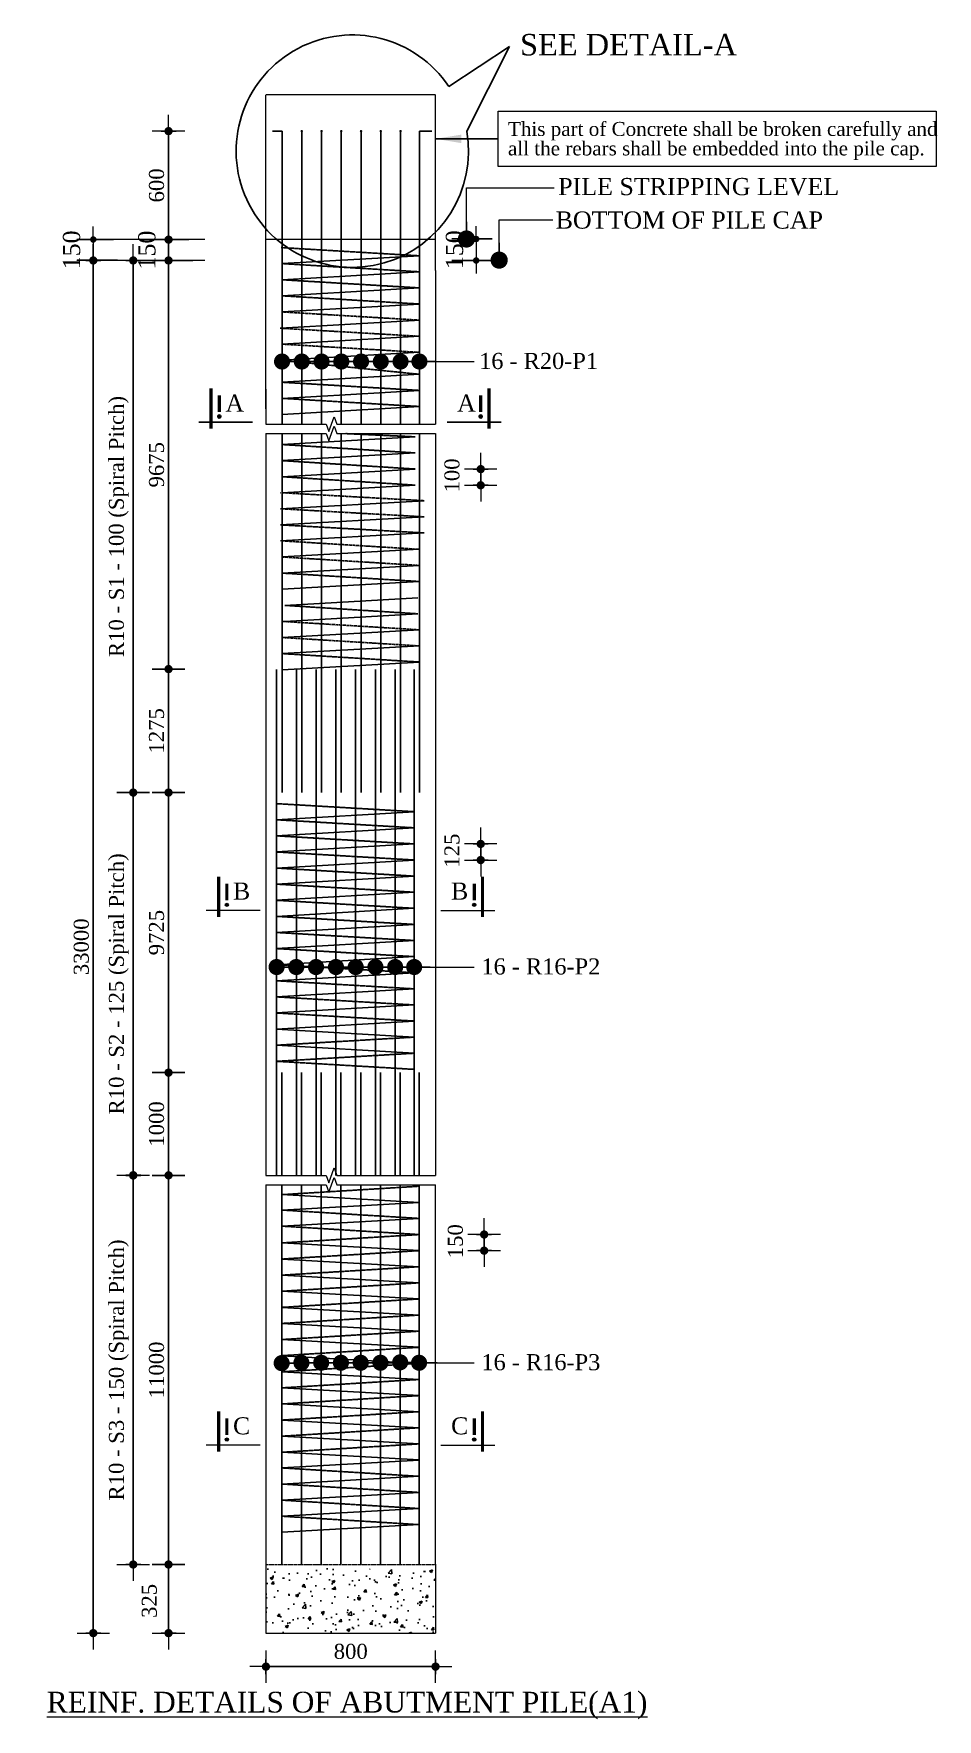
# Model space of a CAD drawing. Header units: inches. Extents: x -396 to 84373, y -33132 to 10226.
# Drawn here: x 24447 to 28656, y -33132 to -25282 of the extents above; entities that cross this region are included whole.
import ezdxf

# ---------------------------------------------------------------- set-up
doc = ezdxf.new("R2010")
doc.units = ezdxf.units.IN
doc.header["$LTSCALE"] = 15
doc.header["$MEASUREMENT"] = 0
doc.header["$PDMODE"] = 3
doc.header["$PDSIZE"] = -15
for name, pattern in [('DASHED2', [0.375, 0.25, -0.125]), ('DASHEDX2', [38.1, 25.4, -12.7]), ('HIDDEN', [9.525, 6.35, -3.175])]:
    doc.linetypes.add(name, pattern=pattern)
for name, color, linetype, lineweight in [('dim', 7, 'Continuous', 18), ('L.L', 200, 'Continuous', 18), ('Reinf.', 12, 'Continuous', 30), ('text', 7, 'Continuous', 20)]:
    doc.layers.add(name, color=color, linetype=linetype, lineweight=lineweight)
for name, color, linetype in [('Dimision', 4, 'Continuous'), ('HATCH', 35, 'Continuous'), ('Pile', 7, 'Continuous'), ('raling', 6, 'Continuous')]:
    doc.layers.add(name, color=color, linetype=linetype)
doc.styles.get("Standard").update_dxf_attribs({"font": 'times.ttf'})
doc.dimstyles.new('ALTER', dxfattribs={"dimtxt": 110, "dimasz": 65, "dimexe": 95, "dimexo": 100, "dimgap": 30, "dimtad": 1, "dimdec": 0, "dimzin": 0, "dimdsep": 46, "dimtxsty": 'Standard', "dimblk": 'DOT', "dimcen": 35, "dimadec": 0, "dimazin": 0, "dimtfac": 1, "dimtdec": 0, "dimtofl": 0, "dimtmove": 0, "dimatfit": 3, "dimfxl": 1, "dimtolj": 1, "dimtzin": 0, "dimarcsym": 0})
doc.dimstyles.new('ISO-25', dxfattribs={"dimtxt": 75, "dimasz": 50, "dimexe": 95, "dimexo": 75.625, "dimgap": 60, "dimtad": 1, "dimdec": 1, "dimdsep": 46, "dimtxsty": 'Standard', "dimblk": 'DOT', "dimcen": 52.5, "dimclrd": 256, "dimclre": 256, "dimclrt": 256, "dimadec": 0, "dimazin": 0, "dimtfac": 1, "dimtdec": 1, "dimtix": 1, "dimtmove": 0, "dimatfit": 3, "dimldrblk": 'DOT', "dimfxl": 1, "dimlwd": -1, "dimarcsym": 0})
doc.dimstyles.new('ISO-70', dxfattribs={"dimscale": 0, "dimtxt": 70, "dimasz": 0.75, "dimexe": 35, "dimexo": 35, "dimgap": 20, "dimtad": 1, "dimdec": 0, "dimlfac": -1, "dimzin": 1, "dimdsep": 46, "dimtxsty": 'Standard', "dimblk": 'DIM', "dimcen": 60, "dimclrd": 256, "dimclre": 256, "dimclrt": 256, "dimadec": 0, "dimazin": 0, "dimtfac": 1, "dimtdec": 0, "dimtix": 1, "dimtofl": 0, "dimtmove": 0, "dimatfit": 3, "dimldrblk": 'DOT', "dimfxl": 35, "dimfxlon": 1, "dimtolj": 1, "dimlwd": 25, "dimarcsym": 0})

msp = doc.modelspace()

# ---------------------------------------------------------------- texts
at = {"layer": 'text'}
for s, height, p in [('SEE DETAIL-A', 100, (26711.89, -25382.83)), ('This part of Concrete shall be broken carefully and', 65, (26656.04, -25757.71)), ('all the rebars shall be embedded into the pile cap.', 65, (26656.04, -25848.39)), ('PILE STRIPPING LEVEL', 80, (26889.9, -26033.59)), ('BOTTOM OF PILE CAP', 80, (26878.05, -26189.47)), ('16 - R20-P1', 75, (26521.71, -26843.29)), ('A', 79.33, (25340.23, -27041.89)), ('A', 79.33, (26419.36, -27041.89)), ('B', 79.33, (25375.23, -29314.62)), ('B', 79.33, (26391.02, -29314.62)), ('16 - R16-P2', 75, (26532.34, -29663.33)), ('16 - R16-P3', 75, (26532.34, -31506.38)), ('C', 79.33, (25375.23, -31804.92)), ('C', 79.33, (26391.02, -31804.92))]:
    msp.add_text(s, height=height, dxfattribs=at).set_placement(p)
at = {"layer": 'text', "ltscale": 5}
msp.add_text('%%UREINF. DETAILS OF ABUTMENT PILE(A1)', height=96.8, dxfattribs=at).set_placement((24507.45, -33100.64))

# ---------------------------------------------------------------- blocks, each defined once
blk = doc.blocks.new('_Dot')
at = {"color": 0, "linetype": 'ByBlock', "lineweight": -2}
blk.add_line((-0.5, 0), (-1, 0), dxfattribs=at)
at = {"color": 0, "linetype": 'ByBlock', "const_width": 0.5}
blk.add_lwpolyline([(-0.25, 0, 1), (0.25, 0, 1)], format="xyb", close=True, dxfattribs=at)
blk = doc.blocks.new('DIM')
at = {"layer": 'dim'}
for p, q in [((-101, 0), (101, 0)), ((0, -101), (0, 101))]:
    blk.add_line(p, q, dxfattribs=at)
at = {"layer": 'dim', "const_width": 25.4}
blk.add_lwpolyline([(-13, 0, 1), (13, 0, 1)], format="xyb", close=True, dxfattribs=at)
blk = doc.blocks.new('*D15')
at = {"layer": 'Defpoints', "color": 0, "ltscale": 30, "transparency": 16777216}
for p in [(26228.8, -27309.6), (26230.7, -27384.8), (26529.1, -27384.8)]:
    blk.add_point(p, dxfattribs=at)
at = {"layer": 'dim', "lineweight": -2, "ltscale": 30, "transparency": 16777216}
for p, q in [((26494.1, -27309.6), (26564.1, -27309.6)), ((26494.1, -27384.8), (26564.1, -27384.8))]:
    blk.add_line(p, q, dxfattribs=at)
at = {"layer": 'dim', "lineweight": 25, "ltscale": 30, "transparency": 16777216}
blk.add_line((26529.1, -27310.4), (26529.1, -27384), dxfattribs=at)
at = {"layer": 'dim', "lineweight": 25, "ltscale": 30, "transparency": 16777216, "xscale": 0.75, "yscale": 0.75, "zscale": 0.75}
for p, rotation in [((26529.1, -27309.6), 90), ((26529.1, -27384.8), 270)]:
    blk.add_blockref('DIM', p, dxfattribs=dict(at, rotation=rotation))
at = {"layer": 'dim', "ltscale": 30, "transparency": 16777216, "insert": (26395.4, -27339.1), "char_height": 70, "attachment_point": 5, "rotation": 90}
blk.add_mtext('\\A1;100', dxfattribs=at)
blk = doc.blocks.new('*D16')
at = {"layer": 'Defpoints', "color": 0, "ltscale": 30, "transparency": 16777216}
for p in [(25528.6, -26337.8), (25074.9, -28240.9), (25528.6, -28240.9)]:
    blk.add_point(p, dxfattribs=at)
at = {"layer": 'dim', "lineweight": -2, "ltscale": 30, "transparency": 16777216}
for p, q in [((25109.9, -26337.8), (25039.9, -26337.8)), ((25109.9, -28240.9), (25039.9, -28240.9))]:
    blk.add_line(p, q, dxfattribs=at)
at = {"layer": 'dim', "lineweight": 25, "ltscale": 30, "transparency": 16777216}
blk.add_line((25074.9, -26338.6), (25074.9, -28240.1), dxfattribs=at)
at = {"layer": 'dim', "lineweight": 25, "ltscale": 30, "transparency": 16777216, "xscale": 0.75, "yscale": 0.75, "zscale": 0.75}
for p, rotation in [((25074.9, -26337.8), 90), ((25074.9, -28240.9), 270)]:
    blk.add_blockref('DIM', p, dxfattribs=dict(at, rotation=rotation))
at = {"layer": 'dim', "lineweight": 15, "ltscale": 30, "transparency": 16777216, "insert": (25019.2, -27289.3), "char_height": 70, "attachment_point": 5, "rotation": 90}
blk.add_mtext('\\A1;9675', dxfattribs=at)
blk = doc.blocks.new('*D17')
at = {"layer": 'Defpoints', "color": 0, "ltscale": 30, "transparency": 16777216}
for p in [(24998.8, -26337.8), (24724.3, -32730.8), (25528.6, -32730.8)]:
    blk.add_point(p, dxfattribs=at)
at = {"layer": 'dim', "lineweight": -2, "ltscale": 30, "transparency": 16777216}
for p, q in [((24759.3, -26337.8), (24689.3, -26337.8)), ((24759.3, -32730.8), (24689.3, -32730.8))]:
    blk.add_line(p, q, dxfattribs=at)
at = {"layer": 'dim', "lineweight": 25, "ltscale": 30, "transparency": 16777216}
blk.add_line((24724.3, -26338.6), (24724.3, -32730), dxfattribs=at)
at = {"layer": 'dim', "lineweight": 25, "ltscale": 30, "transparency": 16777216, "xscale": 0.75, "yscale": 0.75, "zscale": 0.75}
for p, rotation in [((24724.3, -26337.8), 90), ((24724.3, -32730.8), 270)]:
    blk.add_blockref('DIM', p, dxfattribs=dict(at, rotation=rotation))
at = {"layer": 'dim', "lineweight": 15, "ltscale": 30, "transparency": 16777216, "insert": (24668.7, -29534.3), "char_height": 70, "width": 255.111, "attachment_point": 5, "rotation": 90}
blk.add_mtext('\\A1;33000', dxfattribs=at)
blk = doc.blocks.new('*D18')
at = {"layer": 'Defpoints', "color": 0, "ltscale": 30, "transparency": 16777216}
for p in [(25528.6, -28240.9), (25074.9, -28816), (25528.6, -28816)]:
    blk.add_point(p, dxfattribs=at)
at = {"layer": 'dim', "lineweight": -2, "ltscale": 30, "transparency": 16777216}
for p, q in [((25109.9, -28240.9), (25039.9, -28240.9)), ((25109.9, -28816), (25039.9, -28816))]:
    blk.add_line(p, q, dxfattribs=at)
at = {"layer": 'dim', "lineweight": 25, "ltscale": 30, "transparency": 16777216}
blk.add_line((25074.9, -28241.6), (25074.9, -28815.3), dxfattribs=at)
at = {"layer": 'dim', "lineweight": 25, "ltscale": 30, "transparency": 16777216, "xscale": 0.75, "yscale": 0.75, "zscale": 0.75}
for p, rotation in [((25074.9, -28240.9), 90), ((25074.9, -28816), 270)]:
    blk.add_blockref('DIM', p, dxfattribs=dict(at, rotation=rotation))
at = {"layer": 'dim', "lineweight": 15, "ltscale": 30, "transparency": 16777216, "insert": (25019.2, -28528.5), "char_height": 70, "attachment_point": 5, "rotation": 90}
blk.add_mtext('\\A1;1275', dxfattribs=at)
blk = doc.blocks.new('*D19')
at = {"layer": 'Defpoints', "color": 0, "ltscale": 30, "transparency": 16777216}
for p in [(26224, -29055.2), (26225.9, -29130.4), (26529.1, -29130.4)]:
    blk.add_point(p, dxfattribs=at)
at = {"layer": 'dim', "lineweight": -2, "ltscale": 30, "transparency": 16777216}
for p, q in [((26494.1, -29055.2), (26564.1, -29055.2)), ((26494.1, -29130.4), (26564.1, -29130.4))]:
    blk.add_line(p, q, dxfattribs=at)
at = {"layer": 'dim', "lineweight": 25, "ltscale": 30, "transparency": 16777216}
blk.add_line((26529.1, -29056), (26529.1, -29129.6), dxfattribs=at)
at = {"layer": 'dim', "lineweight": 25, "ltscale": 30, "transparency": 16777216, "xscale": 0.75, "yscale": 0.75, "zscale": 0.75}
for p, rotation in [((26529.1, -29055.2), 90), ((26529.1, -29130.4), 270)]:
    blk.add_blockref('DIM', p, dxfattribs=dict(at, rotation=rotation))
at = {"layer": 'dim', "lineweight": 15, "ltscale": 30, "transparency": 16777216, "insert": (26395.4, -29086.4), "char_height": 70, "attachment_point": 5, "rotation": 90}
blk.add_mtext('\\A1;125', dxfattribs=at)
blk = doc.blocks.new('*D20')
at = {"layer": 'Defpoints', "color": 0, "ltscale": 30, "transparency": 16777216}
for p in [(25528.6, -28816), (25074.9, -30120.3), (25596.6, -30120.3)]:
    blk.add_point(p, dxfattribs=at)
at = {"layer": 'dim', "lineweight": -2, "ltscale": 30, "transparency": 16777216}
for p, q in [((25109.9, -28816), (25039.9, -28816)), ((25109.9, -30120.3), (25039.9, -30120.3))]:
    blk.add_line(p, q, dxfattribs=at)
at = {"layer": 'dim', "lineweight": 25, "ltscale": 30, "transparency": 16777216}
blk.add_line((25074.9, -28816.8), (25074.9, -30119.6), dxfattribs=at)
at = {"layer": 'dim', "lineweight": 25, "ltscale": 30, "transparency": 16777216, "xscale": 0.75, "yscale": 0.75, "zscale": 0.75}
for p, rotation in [((25074.9, -28816), 90), ((25074.9, -30120.3), 270)]:
    blk.add_blockref('DIM', p, dxfattribs=dict(at, rotation=rotation))
at = {"layer": 'dim', "lineweight": 15, "ltscale": 30, "transparency": 16777216, "insert": (25019.2, -29468.2), "char_height": 70, "width": 277.141, "attachment_point": 5, "rotation": 90}
blk.add_mtext('\\A1;9725', dxfattribs=at)
blk = doc.blocks.new('*D21')
at = {"layer": 'Defpoints', "color": 0, "ltscale": 30, "transparency": 16777216}
for p in [(25603.6, -25735.5), (25074.9, -26240.9), (25528.6, -26240.9)]:
    blk.add_point(p, dxfattribs=at)
at = {"layer": 'dim', "lineweight": -2, "ltscale": 30, "transparency": 16777216}
for p, q in [((25109.9, -25735.5), (25039.9, -25735.5)), ((25109.9, -26240.9), (25039.9, -26240.9))]:
    blk.add_line(p, q, dxfattribs=at)
at = {"layer": 'dim', "lineweight": 25, "ltscale": 30, "transparency": 16777216}
blk.add_line((25074.9, -25736.3), (25074.9, -26240.1), dxfattribs=at)
at = {"layer": 'dim', "lineweight": 25, "ltscale": 30, "transparency": 16777216, "xscale": 0.75, "yscale": 0.75, "zscale": 0.75}
for p, rotation in [((25074.9, -25735.5), 90), ((25074.9, -26240.9), 270)]:
    blk.add_blockref('DIM', p, dxfattribs=dict(at, rotation=rotation))
at = {"layer": 'dim', "lineweight": 15, "ltscale": 30, "transparency": 16777216, "insert": (25019.3, -25988.2), "char_height": 70, "attachment_point": 5, "rotation": 90}
blk.add_mtext('\\A1;600', dxfattribs=at)
blk = doc.blocks.new('*D22')
at = {"layer": 'Defpoints', "color": 0, "ltscale": 5, "transparency": 16777216}
for p in [(26318.6, -26237.8), (26318.6, -26337.8), (26507.9, -26337.8)]:
    blk.add_point(p, dxfattribs=at)
at = {"layer": 'dim', "ltscale": 5, "transparency": 16777216}
for p, q in [((26507.9, -26207.8), (26507.9, -26177.8)), ((26507.9, -26237.8), (26507.9, -26337.8)), ((26507.9, -26367.8), (26507.9, -26397.8))]:
    blk.add_line(p, q, dxfattribs=at)
at = {"layer": 'dim', "lineweight": -2, "ltscale": 5, "transparency": 16777216}
for p, q in [((26394.2, -26237.8), (26582.9, -26237.8)), ((26394.2, -26337.8), (26582.9, -26337.8))]:
    blk.add_line(p, q, dxfattribs=at)
at = {"layer": 'dim', "ltscale": 5, "transparency": 16777216, "xscale": 30, "yscale": 30, "zscale": 30}
for p, rotation in [((26507.9, -26237.8), 270), ((26507.9, -26337.8), 90)]:
    blk.add_blockref('_Dot', p, dxfattribs=dict(at, rotation=rotation))
at = {"layer": 'dim', "lineweight": 15, "ltscale": 5, "transparency": 16777216, "insert": (26407.2, -26287.8), "char_height": 80, "attachment_point": 5, "rotation": 90}
blk.add_mtext('150', dxfattribs=at)
blk = doc.blocks.new('*D10')
at = {"layer": 'Defpoints', "color": 0, "ltscale": 30, "transparency": 16777216}
for p in [(25528.6, -30120.3), (25074.9, -30598.7), (25528.6, -30598.7)]:
    blk.add_point(p, dxfattribs=at)
at = {"layer": 'dim', "lineweight": -2, "ltscale": 30, "transparency": 16777216}
for p, q in [((25109.9, -30120.3), (25039.9, -30120.3)), ((25109.9, -30598.7), (25039.9, -30598.7))]:
    blk.add_line(p, q, dxfattribs=at)
at = {"layer": 'dim', "lineweight": 25, "ltscale": 30, "transparency": 16777216}
blk.add_line((25074.9, -30121.1), (25074.9, -30598), dxfattribs=at)
at = {"layer": 'dim', "lineweight": 25, "ltscale": 30, "transparency": 16777216, "xscale": 0.75, "yscale": 0.75, "zscale": 0.75}
for p, rotation in [((25074.9, -30120.3), 90), ((25074.9, -30598.7), 270)]:
    blk.add_blockref('DIM', p, dxfattribs=dict(at, rotation=rotation))
at = {"layer": 'dim', "lineweight": 15, "ltscale": 30, "transparency": 16777216, "insert": (25019.3, -30359.5), "char_height": 70, "attachment_point": 5, "rotation": 90}
blk.add_mtext('\\A1;1000', dxfattribs=at)
blk = doc.blocks.new('*D11')
at = {"layer": 'Defpoints', "color": 0, "ltscale": 30, "transparency": 16777216}
for p in [(25528.6, -30598.7), (25074.9, -32411.2), (25528.6, -32411.2)]:
    blk.add_point(p, dxfattribs=at)
at = {"layer": 'dim', "lineweight": -2, "ltscale": 30, "transparency": 16777216}
for p, q in [((25109.9, -30598.7), (25039.9, -30598.7)), ((25109.9, -32411.2), (25039.9, -32411.2))]:
    blk.add_line(p, q, dxfattribs=at)
at = {"layer": 'dim', "lineweight": 25, "ltscale": 30, "transparency": 16777216}
blk.add_line((25074.9, -30599.5), (25074.9, -32410.5), dxfattribs=at)
at = {"layer": 'dim', "lineweight": 25, "ltscale": 30, "transparency": 16777216, "xscale": 0.75, "yscale": 0.75, "zscale": 0.75}
for p, rotation in [((25074.9, -30598.7), 90), ((25074.9, -32411.2), 270)]:
    blk.add_blockref('DIM', p, dxfattribs=dict(at, rotation=rotation))
at = {"layer": 'dim', "lineweight": 15, "ltscale": 30, "transparency": 16777216, "insert": (25019.3, -31505), "char_height": 70, "attachment_point": 5, "rotation": 90}
blk.add_mtext('\\A1;11000', dxfattribs=at)
blk = doc.blocks.new('*D12')
at = {"layer": 'Defpoints', "color": 0, "ltscale": 30, "transparency": 16777216}
for p in [(25052.4, -26337.8), (24910.4, -28816), (25074.9, -28816)]:
    blk.add_point(p, dxfattribs=at)
at = {"layer": 'dim', "lineweight": -2, "ltscale": 30, "transparency": 16777216}
for p, q in [((24945.4, -26337.8), (24875.4, -26337.8)), ((24945.4, -28816), (24875.4, -28816))]:
    blk.add_line(p, q, dxfattribs=at)
at = {"layer": 'dim', "lineweight": 25, "ltscale": 30, "transparency": 16777216}
blk.add_line((24910.4, -26338.6), (24910.4, -28815.3), dxfattribs=at)
at = {"layer": 'dim', "lineweight": 25, "ltscale": 30, "transparency": 16777216, "xscale": 0.75, "yscale": 0.75, "zscale": 0.75}
for p, rotation in [((24910.4, -26337.8), 90), ((24910.4, -28816), 270)]:
    blk.add_blockref('DIM', p, dxfattribs=dict(at, rotation=rotation))
at = {"layer": 'dim', "lineweight": 15, "ltscale": 30, "transparency": 16777216, "insert": (24843.5, -27576.9), "char_height": 70, "attachment_point": 5, "rotation": 90}
blk.add_mtext('\\A1;R10 - S1 - 100 (Spiral Pitch)', dxfattribs=at)
blk = doc.blocks.new('*D13')
at = {"layer": 'Defpoints', "color": 0, "ltscale": 30, "transparency": 16777216}
for p in [(24910.4, -28816), (24986.5, -28816), (25074.9, -30598)]:
    blk.add_point(p, dxfattribs=at)
at = {"layer": 'dim', "lineweight": -2, "ltscale": 30, "transparency": 16777216}
for p, q in [((24945.4, -28816), (24875.4, -28816)), ((24945.4, -30598), (24875.4, -30598))]:
    blk.add_line(p, q, dxfattribs=at)
at = {"layer": 'dim', "lineweight": 25, "ltscale": 30, "transparency": 16777216}
blk.add_line((24910.4, -30597.2), (24910.4, -28816.8), dxfattribs=at)
at = {"layer": 'dim', "lineweight": 25, "ltscale": 30, "transparency": 16777216, "xscale": 0.75, "yscale": 0.75, "zscale": 0.75}
for p, rotation in [((24910.4, -28816), 90), ((24910.4, -30598), 270)]:
    blk.add_blockref('DIM', p, dxfattribs=dict(at, rotation=rotation))
at = {"layer": 'dim', "lineweight": 15, "ltscale": 30, "transparency": 16777216, "insert": (24843.5, -29707), "char_height": 70, "attachment_point": 5, "rotation": 90}
blk.add_mtext('\\A1;R10 - S2 - 125 (Spiral Pitch)', dxfattribs=at)
blk = doc.blocks.new('*D14')
at = {"layer": 'Defpoints', "color": 0, "ltscale": 30, "transparency": 16777216}
for p in [(25074.9, -30599.5), (24910.4, -32411.2), (25150.9, -32411.2)]:
    blk.add_point(p, dxfattribs=at)
at = {"layer": 'dim', "lineweight": -2, "ltscale": 30, "transparency": 16777216}
for p, q in [((24945.4, -30599.5), (24875.4, -30599.5)), ((24945.4, -32411.2), (24875.4, -32411.2))]:
    blk.add_line(p, q, dxfattribs=at)
at = {"layer": 'dim', "lineweight": 25, "ltscale": 30, "transparency": 16777216}
blk.add_line((24910.4, -30600.2), (24910.4, -32410.5), dxfattribs=at)
at = {"layer": 'dim', "lineweight": 25, "ltscale": 30, "transparency": 16777216, "xscale": 0.75, "yscale": 0.75, "zscale": 0.75}
for p, rotation in [((24910.4, -30599.5), 90), ((24910.4, -32411.2), 270)]:
    blk.add_blockref('DIM', p, dxfattribs=dict(at, rotation=rotation))
at = {"layer": 'dim', "lineweight": 15, "ltscale": 30, "transparency": 16777216, "insert": (24843.5, -31505.3), "char_height": 70, "attachment_point": 5, "rotation": 90}
blk.add_mtext('\\A1;R10 - S3 - 150 (Spiral Pitch)', dxfattribs=at)
blk = doc.blocks.new('*D6')
at = {"layer": 'Defpoints', "color": 0, "ltscale": 5, "transparency": 16777216}
for p in [(25244.3, -26240.9), (25074.9, -26337.8), (25264.2, -26337.8)]:
    blk.add_point(p, dxfattribs=at)
at = {"layer": 'dim', "ltscale": 5, "transparency": 16777216}
for p, q in [((25074.9, -26210.9), (25074.9, -26180.9)), ((25074.9, -26240.9), (25074.9, -26337.8)), ((25074.9, -26367.8), (25074.9, -26397.8))]:
    blk.add_line(p, q, dxfattribs=at)
at = {"layer": 'dim', "lineweight": -2, "ltscale": 5, "transparency": 16777216}
for p, q in [((25168.7, -26240.9), (24999.9, -26240.9)), ((25188.5, -26337.8), (24999.9, -26337.8))]:
    blk.add_line(p, q, dxfattribs=at)
at = {"layer": 'dim', "ltscale": 5, "transparency": 16777216, "xscale": 30, "yscale": 30, "zscale": 30}
for p, rotation in [((25074.9, -26240.9), 270), ((25074.9, -26337.8), 90)]:
    blk.add_blockref('_Dot', p, dxfattribs=dict(at, rotation=rotation))
at = {"layer": 'dim', "lineweight": 15, "ltscale": 5, "transparency": 16777216, "insert": (24974.2, -26289.3), "char_height": 80, "attachment_point": 5, "rotation": 90}
blk.add_mtext('150', dxfattribs=at)
blk = doc.blocks.new('*D7')
at = {"layer": 'Defpoints', "color": 0, "ltscale": 5, "transparency": 16777216}
for p in [(24893.7, -26240.1), (24724.3, -26337.1), (24913.6, -26337.1)]:
    blk.add_point(p, dxfattribs=at)
at = {"layer": 'dim', "ltscale": 5, "transparency": 16777216}
for p, q in [((24724.3, -26210.1), (24724.3, -26180.1)), ((24724.3, -26240.1), (24724.3, -26337.1)), ((24724.3, -26367.1), (24724.3, -26397.1))]:
    blk.add_line(p, q, dxfattribs=at)
at = {"layer": 'dim', "lineweight": -2, "ltscale": 5, "transparency": 16777216}
for p, q in [((24818.1, -26240.1), (24649.3, -26240.1)), ((24837.9, -26337.1), (24649.3, -26337.1))]:
    blk.add_line(p, q, dxfattribs=at)
at = {"layer": 'dim', "ltscale": 5, "transparency": 16777216, "xscale": 30, "yscale": 30, "zscale": 30}
for p, rotation in [((24724.3, -26240.1), 270), ((24724.3, -26337.1), 90)]:
    blk.add_blockref('_Dot', p, dxfattribs=dict(at, rotation=rotation))
at = {"layer": 'dim', "lineweight": 15, "ltscale": 5, "transparency": 16777216, "insert": (24623.6, -26288.6), "char_height": 80, "attachment_point": 5, "rotation": 90}
blk.add_mtext('150', dxfattribs=at)
blk = doc.blocks.new('*D8')
at = {"layer": 'Defpoints', "color": 0, "ltscale": 30, "transparency": 16777216}
for p in [(25528.6, -32767.1), (26318.6, -32767.1), (26318.6, -32886.8)]:
    blk.add_point(p, dxfattribs=at)
at = {"layer": 'dim', "lineweight": -2, "ltscale": 30, "transparency": 16777216}
for p, q in [((25528.6, -32851.8), (25528.6, -32921.8)), ((26318.6, -32851.8), (26318.6, -32921.8))]:
    blk.add_line(p, q, dxfattribs=at)
at = {"layer": 'dim', "lineweight": 25, "ltscale": 30, "transparency": 16777216}
blk.add_line((25529.4, -32886.8), (26317.8, -32886.8), dxfattribs=at)
at = {"layer": 'dim', "lineweight": 25, "ltscale": 30, "transparency": 16777216, "xscale": 0.75, "yscale": 0.75, "zscale": 0.75, "rotation": 180}
blk.add_blockref('DIM', (25528.6, -32886.8), dxfattribs=at)
at = {"layer": 'dim', "lineweight": 25, "ltscale": 30, "transparency": 16777216, "xscale": 0.75, "yscale": 0.75, "zscale": 0.75}
blk.add_blockref('DIM', (26318.6, -32886.8), dxfattribs=at)
at = {"layer": 'dim', "lineweight": 15, "ltscale": 30, "transparency": 16777216, "insert": (25923.6, -32816.2), "char_height": 70, "attachment_point": 5}
blk.add_mtext('\\A1;800', dxfattribs=at)
blk = doc.blocks.new('*D9')
at = {"layer": 'Defpoints', "color": 0, "ltscale": 30, "transparency": 16777216}
for p in [(25528.6, -32411.2), (25074.9, -32730.8), (26318.6, -32730.8)]:
    blk.add_point(p, dxfattribs=at)
at = {"layer": 'dim', "lineweight": -2, "ltscale": 30, "transparency": 16777216}
for p, q in [((25109.9, -32411.2), (25039.9, -32411.2)), ((25109.9, -32730.8), (25039.9, -32730.8))]:
    blk.add_line(p, q, dxfattribs=at)
at = {"layer": 'dim', "lineweight": 25, "ltscale": 30, "transparency": 16777216}
blk.add_line((25074.9, -32412), (25074.9, -32730), dxfattribs=at)
at = {"layer": 'dim', "lineweight": 25, "ltscale": 30, "transparency": 16777216, "xscale": 0.75, "yscale": 0.75, "zscale": 0.75}
for p, rotation in [((25074.9, -32411.2), 90), ((25074.9, -32730.8), 270)]:
    blk.add_blockref('DIM', p, dxfattribs=dict(at, rotation=rotation))
at = {"layer": 'dim', "lineweight": 15, "ltscale": 30, "transparency": 16777216, "insert": (24985.7, -32580.8), "char_height": 70, "attachment_point": 5, "rotation": 90}
blk.add_mtext('\\A1;325', dxfattribs=at)
blk = doc.blocks.new('*D5')
at = {"layer": 'Defpoints', "color": 0, "ltscale": 30, "transparency": 16777216}
for p in [(26239.9, -30874.3), (26241.8, -30949.5), (26545, -30949.5)]:
    blk.add_point(p, dxfattribs=at)
at = {"layer": 'dim', "lineweight": -2, "ltscale": 30, "transparency": 16777216}
for p, q in [((26510, -30874.3), (26580, -30874.3)), ((26510, -30949.5), (26580, -30949.5))]:
    blk.add_line(p, q, dxfattribs=at)
at = {"layer": 'dim', "lineweight": 25, "ltscale": 30, "transparency": 16777216}
blk.add_line((26545, -30875.1), (26545, -30948.7), dxfattribs=at)
at = {"layer": 'dim', "lineweight": 25, "ltscale": 30, "transparency": 16777216, "xscale": 0.75, "yscale": 0.75, "zscale": 0.75}
for p, rotation in [((26545, -30874.3), 90), ((26545, -30949.5), 270)]:
    blk.add_blockref('DIM', p, dxfattribs=dict(at, rotation=rotation))
at = {"layer": 'dim', "lineweight": 15, "ltscale": 30, "transparency": 16777216, "insert": (26411.3, -30905.5), "char_height": 70, "attachment_point": 5, "rotation": 90}
blk.add_mtext('\\A1;150', dxfattribs=at)

# ---------------------------------------------------------------- dimensions: what is measured, and where the dimension line sits
at = {"layer": 'dim', "lineweight": 15, "ltscale": 30}
for base, p1, p2, angle, text, override, picture, middle in [((25074.87, -26240.88), (25603.6, -25735.53), (25528.6, -26240.88), 90, '600', {"dimscale": 1}, '*D21', (25019.27, -25988.21)), ((24910.4, -28816.02), (25052.44, -26337.81), (25074.87, -28816.02), 90, 'R10 - S1 - 100 (Spiral Pitch)', {"dimscale": 1, "dimtmove": 1}, '*D12', (24843.46, -27576.92)), ((25074.87, -28240.88), (25528.6, -26337.81), (25528.6, -28240.88), 90, '9675', {"dimscale": 1, "dimtmove": 1}, '*D16', (25019.17, -27289.35)), ((25074.87, -28816.02), (25528.6, -28240.88), (25528.6, -28816.02), 90, '1275', {"dimscale": 1, "dimtmove": 1}, '*D18', (25019.17, -28528.45)), ((24910.4, -28816.02), (25074.87, -30597.95), (24986.45, -28816.02), 270, 'R10 - S2 - 125 (Spiral Pitch)', {"dimscale": 1, "dimtmove": 1}, '*D13', (24843.46, -29706.99)), ((25074.87, -30120.32), (25528.6, -28816.02), (25596.6, -30120.32), 90, '9725', {"dimscale": 1, "dimtmove": 1}, '*D20', (25019.17, -29468.17)), ((25074.87, -30598.7), (25528.6, -30120.32), (25528.6, -30598.7), 90, '1000', {"dimscale": 1, "dimtmove": 1}, '*D10', (25019.27, -30359.51)), ((24910.4, -32411.25), (25074.87, -30599.45), (25150.93, -32411.25), 90, 'R10 - S3 - 150 (Spiral Pitch)', {"dimscale": 1, "dimtmove": 1}, '*D14', (24843.46, -31505.35)), ((25074.87, -32411.25), (25528.6, -30598.7), (25528.6, -32411.25), 90, '11000', {"dimscale": 1, "dimtmove": 1}, '*D11', (25019.27, -31504.97))]:
    dim = msp.add_linear_dim(base=base, p1=p1, p2=p2, angle=angle, text=text, dimstyle='ISO-70', override=override, dxfattribs=at)
    dim.commit()
    dim.dimension.update_dxf_attribs({"geometry": picture, "text_midpoint": middle})
at = {"layer": 'dim', "lineweight": 15, "ltscale": 5}
for base, p1, p2, picture, middle in [((24724.27, -26337.06), (24893.7, -26240.13), (24913.57, -26337.06), '*D7', (24623.58, -26288.6)), ((25074.87, -26337.81), (25244.3, -26240.88), (25264.17, -26337.81), '*D6', (24974.18, -26289.35)), ((26507.88, -26337.81), (26318.58, -26237.81), (26318.58, -26337.81), '*D22', (26407.18, -26287.81))]:
    dim = msp.add_linear_dim(base=base, p1=p1, p2=p2, angle=90, text='150', dimstyle='ISO-25', override={"dimtxt": 80, "dimasz": 30, "dimexe": 75}, dxfattribs=at)
    dim.commit()
    dim.dimension.update_dxf_attribs({"geometry": picture, "text_midpoint": middle})
at = {"layer": 'dim', "lineweight": 15, "ltscale": 30}
for base, p1, p2, text, override, picture, middle in [((24724.27, -32730.76), (24998.82, -26337.81), (25528.6, -32730.76), '33000', {"dimscale": 1}, '*D17', (24724.27, -29534.29)), ((26529.11, -29130.36), (26224.02, -29055.22), (26225.92, -29130.36), '125', {"dimscale": 1, "dimtmove": 2}, '*D19', (26395.42, -29086.4)), ((26545.04, -30949.49), (26239.94, -30874.35), (26241.85, -30949.49), '150', {"dimscale": 1, "dimtmove": 2}, '*D5', (26411.34, -30905.54)), ((25074.87, -32730.76), (25528.6, -32411.25), (26318.58, -32730.76), '325', {"dimscale": 1, "dimtmove": 1}, '*D9', (25041.26, -32580.76))]:
    dim = msp.add_linear_dim(base=base, p1=p1, p2=p2, angle=90, text=text, dimstyle='ISO-70', override=override, dxfattribs=at)
    dim.commit()
    dim.dimension.update_dxf_attribs({"geometry": picture, "text_midpoint": middle, "dimtype": 160})
at = {"layer": 'dim', "ltscale": 30}
dim = msp.add_linear_dim(base=(26529.11, -27384.76), p1=(26228.78, -27309.61), p2=(26230.68, -27384.76), angle=90, text='100', dimstyle='ISO-70', override={"dimscale": 1, "dimtmove": 2}, dxfattribs=at)
dim.commit()
dim.dimension.update_dxf_attribs({"geometry": '*D15', "text_midpoint": (26395.42, -27339.09), "dimtype": 160})
at = {"layer": 'dim', "lineweight": 15, "ltscale": 30}
dim = msp.add_linear_dim(base=(26318.58, -32886.76), p1=(25528.6, -32767.12), p2=(26318.58, -32767.12), text='800', dimstyle='ISO-70', override={"dimscale": 1, "dimgap": 35, "dimtmove": 1}, dxfattribs=at)
dim.commit()
dim.dimension.update_dxf_attribs({"geometry": '*D8', "text_midpoint": (25923.59, -32886.76), "dimtype": 160})

# ---------------------------------------------------------------- hatches: boundary and pattern name
at = {"layer": 'HATCH', "ltscale": 30}
h = msp.add_hatch(dxfattribs=at)
h.set_pattern_fill('AR-CONC', color=256, scale=20, style=0)
h.set_pattern_definition([(50, (30991.87, 19122.33), (143.45204, -12.55043), [15, -165]), (355, (30991.87, 19122.33), (-27.75027, 150.43843), [12, -132]), (100.4514, (31003.83, 19121.29), (115.70188, 137.8879), [12.74804, -140.22842]), (46.1842, (30991.87, 19162.33), (213.4482, -33.1038), [22.5, -247.5]), (96.6356, (31009.66, 19159.57), (186.9325, 194.8236), [19.1221, -210.3426]), (351.1842, (30991.87, 19162.33), (186.9324, 194.8237), [18, -198]), (21, (31011.87, 19152.33), (119.3814, -80.52378), [15, -165]), (326, (31011.87, 19152.33), (48.66307, 145.03), [12, -132]), (71.4514, (31021.82, 19145.62), (168.04453, 64.5061), [12.74804, -140.22842]), (37.5, (30991.875, 19122.33), (2.43197, 66.57877), [0, -130.4, 0, -134, 0, -132.5]), (7.5, (30991.875, 19122.33), (52.61391, 78.88234), [0, -76.4, 0, -127.4, 0, -50.5]), (327.5, (30947.275, 19122.33), (106.764487, -4.510974), [0, -50, 0, -156, 0, -207]), (317.5, (30927.275, 19122.33), (116.63723, 20.021), [0, -65, 0, -103.6, 0, -147])])
h.paths.add_polyline_path([(26318.58, -32430.76), (25528.6, -32430.76), (25528.6, -32730.76), (26318.58, -32730.76)])
at = {"layer": 'Pile', "ltscale": 5}
h = msp.add_hatch(color=5, dxfattribs=at)
h.set_gradient(color1=(0, 0, 255), one_color=1, tint=1, name='CYLINDER')
h.paths.add_polyline_path([(25303.92, -27064.81, 1), (25318.8, -27064.81, 1)])
h = msp.add_hatch(color=5, dxfattribs=at)
h.set_gradient(color1=(0, 0, 255), one_color=1, tint=1, name='CYLINDER')
h.paths.add_polyline_path([(26536.3, -27064.81, -1), (26521.43, -27064.81, -1)])
at = {"layer": 'Reinf.', "ltscale": 0.05}
for points in [[(25693.87, -25729.92, 1), (25697.33, -25741.14, 1)], [(25785.87, -25729.92, 1), (25789.33, -25741.14, 1)], [(25877.87, -25729.92, 1), (25881.33, -25741.14, 1)], [(25969.87, -25729.92, 1), (25973.33, -25741.14, 1)], [(26061.87, -25729.92, 1), (26065.33, -25741.14, 1)], [(26153.87, -25729.92, 1), (26157.33, -25741.14, 1)]]:
    msp.add_hatch(color=256, dxfattribs=at).paths.add_polyline_path(points)
at = {"layer": 'text', "ltscale": 5}
h = msp.add_hatch(color=5, dxfattribs=at)
h.set_gradient(color1=(0, 0, 255), one_color=1, tint=1, name='CYLINDER')
h.paths.add_polyline_path([(25338.92, -29338.92, 1), (25353.8, -29338.92, 1)])
h = msp.add_hatch(color=5, dxfattribs=at)
h.set_gradient(color1=(0, 0, 255), one_color=1, tint=1, name='CYLINDER')
h.paths.add_polyline_path([(26506.3, -29338.92, -1), (26491.43, -29338.92, -1)])
h = msp.add_hatch(color=5, dxfattribs=at)
h.set_gradient(color1=(0, 0, 255), one_color=1, tint=1, name='CYLINDER')
h.paths.add_polyline_path([(25338.92, -31829.21, 1), (25353.8, -31829.21, 1)])
h = msp.add_hatch(color=5, dxfattribs=at)
h.set_gradient(color1=(0, 0, 255), one_color=1, tint=1, name='CYLINDER')
h.paths.add_polyline_path([(26506.3, -31829.21, -1), (26491.43, -31829.21, -1)])

# ---------------------------------------------------------------- linework, layer by layer
at = {"layer": 'Dimision', "lineweight": 15}
msp.add_line((26548.79, -26337.81), (26603.79, -26337.81), dxfattribs=at)
at = {"layer": 'L.L', "linetype": 'HIDDEN', "ltscale": 0.02}
for p, q in [((25528.6, -26384.31), (25528.6, -25566.08)), ((26318.58, -25566.08), (25528.6, -25566.08)), ((26318.58, -26384.31), (26318.58, -25566.08))]:
    msp.add_line(p, q, dxfattribs=at)
at = {"layer": 'L.L', "ltscale": 5}
for p, q in [((26318.58, -26384.31), (26318.58, -27028.31)), ((25528.6, -26936.99), (25528.6, -27100.13)), ((26318.58, -26936.99), (26318.58, -27100.13)), ((25528.6, -27144.2), (25528.6, -28254.73)), ((26318.58, -27144.2), (26318.58, -28254.73)), ((26318.58, -28206.83), (26318.58, -28829.77)), ((26318.58, -28829.77), (26318.58, -29821.22)), ((26318.58, -29819.88), (26318.58, -30598.7)), ((25528.6, -30642.77), (25528.6, -32411.25)), ((26318.58, -32411.25), (26318.58, -30642.77)), ((25528.6, -32411.25), (25528.6, -32730.76)), ((26318.58, -32409.91), (26318.58, -32730.76)), ((25528.6, -32730.76), (26318.58, -32730.76))]:
    msp.add_line(p, q, dxfattribs=at)
at = {"layer": 'L.L', "linetype": 'DASHED2'}
msp.add_line((25528.6, -32411.25), (26318.58, -32411.25), dxfattribs=at)
at = {"layer": 'L.L', "ltscale": 5}
for points in [[(25528.6, -27028.31), (25528.6, -26384.31)], [(25528.6, -27100.13), (25808.6, -27100.13), (25821.1, -27134.47), (25846.1, -27065.78), (25858.6, -27100.13), (26318.58, -27100.13)], [(25528.6, -27144.2), (25808.6, -27144.2), (25821.1, -27178.54), (25846.1, -27109.86), (25858.6, -27144.2), (26318.58, -27144.2)], [(25528.6, -28206.83), (25528.6, -30598.7), (25808.6, -30598.7), (25821.1, -30633.04), (25846.1, -30564.36), (25858.6, -30598.7), (26318.58, -30598.7)], [(25528.6, -30642.77), (25808.6, -30642.77), (25821.1, -30677.12), (25846.1, -30608.43), (25858.6, -30642.77), (26318.58, -30642.77)]]:
    msp.add_lwpolyline(points, dxfattribs=at)
at = {"layer": 'Pile', "ltscale": 5}
for p, q in [((25466.71, -27090.65), (25215.54, -27090.65)), ((26373.52, -27090.65), (26624.69, -27090.65))]:
    msp.add_line(p, q, dxfattribs=at)
at = {"layer": 'Pile', "ltscale": 5, "const_width": 14.87}
for points in [[(25273.03, -27121.94), (25273.03, -26932.94)], [(26567.2, -27121.94), (26567.2, -26932.94)], [(25311.36, -27043.98), (25311.36, -26966.02)], [(26528.87, -27043.98), (26528.87, -26966.02)]]:
    msp.add_lwpolyline(points, dxfattribs=at)
at = {"layer": 'Pile', "ltscale": 5}
for centre in [(25311.36, -27064.81), (26528.87, -27064.81)]:
    msp.add_circle(centre, 7.44, dxfattribs=at)
at = {"layer": 'raling', "ltscale": 30}
for p, q in [((26380.37, -25527), (26662.85, -25341.3)), ((26662.85, -25341.3), (26464.23, -25736.04))]:
    msp.add_line(p, q, dxfattribs=at)
msp.add_arc((25931, -25828.61), 541.2, 33.868976, 9.84846, dxfattribs=at)
at = {"layer": 'Reinf.', "ltscale": 5}
for p, q in [((25603.6, -25735.53), (25558.86, -25735.53)), ((25695.6, -27028.31), (25695.6, -25735.53)), ((25787.6, -27028.31), (25787.6, -25735.53)), ((25879.6, -27028.31), (25879.6, -25735.53)), ((25971.6, -27028.31), (25971.6, -25735.53)), ((26063.6, -27028.31), (26063.6, -25735.53)), ((26155.6, -27028.31), (26155.6, -25735.53)), ((26243.58, -25735.53), (26301.43, -25735.53)), ((25603.6, -26352.56), (26243.58, -26315.64)), ((25603.6, -26427.56), (26243.58, -26390.64)), ((25603.6, -26427.56), (26243.58, -26390.64)), ((25603.6, -26502.56), (26243.58, -26465.64)), ((25603.6, -26577.56), (26243.58, -26540.64)), ((25603.6, -26577.56), (26243.58, -26540.64)), ((25597.78, -26653.65), (26247.76, -26616.15)), ((25603.6, -26727.56), (26243.58, -26690.64)), ((25603.6, -26727.56), (26243.58, -26690.64)), ((25603.6, -26802.56), (26243.58, -26765.64)), ((25603.6, -26802.56), (26243.58, -26765.64)), ((25603.6, -26904.94), (26243.58, -26868.02)), ((25603.6, -26904.94), (26243.58, -26868.02)), ((25603.6, -26979.94), (26243.58, -26943.02)), ((25603.6, -26979.94), (26243.58, -26943.02)), ((25695.6, -27100.13), (25695.6, -26936.99)), ((25787.6, -27100.13), (25787.6, -26936.99)), ((25879.6, -27100.13), (25879.6, -26936.99)), ((25971.6, -27100.13), (25971.6, -26936.99)), ((26063.6, -27100.13), (26063.6, -26936.99)), ((26155.6, -27100.13), (26155.6, -26936.99)), ((25603.6, -27054.94), (26243.58, -27018.02)), ((25603.6, -27194.97), (26223.08, -27159.17)), ((25603.6, -27194.97), (26223.08, -27159.17)), ((25695.6, -28254.73), (25695.6, -27144.2)), ((25787.6, -28254.73), (25787.6, -27144.2)), ((25879.6, -28254.73), (25879.6, -27144.2)), ((25971.6, -28254.73), (25971.6, -27144.2)), ((26063.6, -28254.73), (26063.6, -27144.2)), ((26155.6, -28254.73), (26155.6, -27144.2)), ((25603.6, -27269.97), (26223.08, -27234.17)), ((25603.6, -27269.97), (26223.08, -27234.17)), ((25603.6, -27344.97), (26223.08, -27309.17)), ((25603.6, -27419.97), (26223.08, -27384.17)), ((25603.6, -27419.97), (26223.08, -27384.17)), ((25596.16, -27494.26), (26266.13, -27456.76)), ((25596.16, -27569.26), (26266.13, -27531.76)), ((25596.16, -27644.26), (26266.13, -27606.76)), ((25603.6, -27718.85), (26243.08, -27683.05)), ((25603.6, -27793.85), (26243.08, -27758.05)), ((25603.6, -27868.85), (26243.08, -27833.05)), ((25616.66, -27944.24), (26236.13, -27908.44)), ((25616.66, -28019.24), (26236.13, -27983.44)), ((25604.11, -28093.82), (26243.58, -28058.03)), ((25604.11, -28168.82), (26243.58, -28133.03)), ((25604.11, -28243.82), (26243.58, -28208.03)), ((25670.33, -30598.7), (25670.33, -28242.13)), ((25695.6, -28816.02), (25695.6, -28206.83)), ((25762.33, -30598.7), (25762.33, -28242.13)), ((25787.6, -28816.02), (25787.6, -28206.83)), ((25854.33, -30598.7), (25854.33, -28242.13)), ((25879.6, -28816.02), (25879.6, -28206.83)), ((25946.33, -30598.7), (25946.33, -28242.13)), ((25971.6, -28816.02), (25971.6, -28206.83)), ((26038.33, -30598.7), (26038.33, -28242.13)), ((26063.6, -28816.02), (26063.6, -28206.83)), ((26130.33, -30598.7), (26130.33, -28242.13)), ((26155.6, -28816.02), (26155.6, -28206.83)), ((25578.33, -28942.63), (26218.31, -28905.13)), ((25578.33, -28942.63), (26218.31, -28905.13)), ((25578.33, -29017.63), (26218.31, -28980.13)), ((25578.33, -29092.63), (26218.31, -29055.13)), ((25578.33, -29092.63), (26218.31, -29055.13)), ((25578.33, -29167.63), (26218.31, -29130.13)), ((25578.33, -29242.63), (26218.31, -29205.13)), ((25578.33, -29242.63), (26218.31, -29205.13)), ((25578.33, -29317.63), (26218.31, -29280.13)), ((25578.33, -29392.63), (26218.31, -29355.13)), ((25578.33, -29392.63), (26218.31, -29355.13)), ((25578.33, -29467.63), (26218.31, -29430.13)), ((25578.33, -29542.63), (26218.31, -29505.13)), ((25578.33, -29542.63), (26218.31, -29505.13)), ((25578.33, -29617.63), (26218.31, -29580.13)), ((25578.33, -29692.63), (26218.31, -29655.13)), ((25578.33, -29692.63), (26218.31, -29655.13)), ((25578.33, -29767.63), (26218.31, -29730.13)), ((25578.33, -29767.63), (26218.31, -29730.13)), ((25578.33, -29842.63), (26218.31, -29805.13)), ((25578.33, -29842.63), (26218.31, -29805.13)), ((25578.33, -29917.63), (26218.31, -29880.13)), ((25578.33, -29917.63), (26218.31, -29880.13)), ((25578.33, -29917.63), (26218.31, -29955.13)), ((25578.33, -29917.63), (26218.31, -29955.13)), ((25578.33, -29992.63), (26218.31, -30030.13)), ((25578.33, -29992.63), (26218.31, -30030.13)), ((25693.87, -30598.7), (25693.87, -30120.32)), ((25785.87, -30598.7), (25785.87, -30120.32)), ((25877.87, -30598.7), (25877.87, -30120.32)), ((25969.87, -30598.7), (25969.87, -30120.32)), ((26061.87, -30598.7), (26061.87, -30120.32)), ((26153.87, -30598.7), (26153.87, -30120.32)), ((26241.85, -30724.49), (25601.87, -30688.67)), ((26241.85, -30724.49), (25601.87, -30688.67)), ((25693.87, -31486.67), (25693.87, -30642.77)), ((25785.87, -31486.67), (25785.87, -30642.77)), ((25877.87, -31486.67), (25877.87, -30642.77)), ((25969.87, -31486.67), (25969.87, -30642.77)), ((26061.87, -31486.67), (26061.87, -30642.77)), ((26153.87, -31486.67), (26153.87, -30642.77)), ((26241.85, -30724.49), (25601.87, -30760.31)), ((26241.85, -30724.49), (25601.87, -30760.31)), ((26241.85, -30799.49), (25601.87, -30835.31)), ((26241.85, -30799.49), (25601.87, -30835.31)), ((26241.85, -30949.49), (25601.87, -30913.67)), ((26241.85, -30949.49), (25601.87, -30913.67)), ((26241.85, -31024.49), (25601.87, -30988.67)), ((26241.85, -31024.49), (25601.87, -30988.67)), ((26241.85, -31099.49), (25601.87, -31063.67)), ((26241.85, -31099.49), (25601.87, -31063.67)), ((26241.85, -31174.49), (25601.87, -31138.67)), ((26241.85, -31174.49), (25601.87, -31138.67)), ((26241.85, -31249.49), (25601.87, -31213.67)), ((26241.85, -31249.49), (25601.87, -31213.67)), ((26241.85, -31324.49), (25601.87, -31288.67)), ((26241.85, -31324.49), (25601.87, -31288.67)), ((26241.85, -31399.49), (25601.87, -31363.67)), ((26241.85, -31399.49), (25601.87, -31363.67)), ((26241.85, -31474.49), (25601.87, -31438.67)), ((25693.87, -32411.25), (25693.87, -31438.77)), ((25785.87, -32411.25), (25785.87, -31438.77)), ((25877.87, -32411.25), (25877.87, -31438.77)), ((25969.87, -32411.25), (25969.87, -31438.77)), ((26061.87, -32411.25), (26061.87, -31438.77)), ((26153.87, -32411.25), (26153.87, -31438.77)), ((26241.85, -31549.49), (25601.87, -31513.67)), ((26241.85, -31624.49), (25601.87, -31588.67)), ((26241.85, -31699.49), (25601.87, -31663.67)), ((26241.85, -31774.49), (25601.87, -31738.67)), ((26241.85, -31849.49), (25601.87, -31813.67)), ((26241.85, -31924.49), (25601.87, -31888.67)), ((26241.85, -31925.53), (25601.87, -31961.35)), ((26241.85, -32000.53), (25601.87, -32036.35)), ((26241.85, -32075.53), (25601.87, -32111.35)), ((26241.85, -32150.53), (25601.87, -32186.35)), ((26241.85, -32225.53), (25601.87, -32261.35))]:
    msp.add_line(p, q, dxfattribs=at)
at = {"layer": 'Reinf.', "linetype": 'DASHEDX2', "ltscale": 0.007}
for p, q in [((26239.39, -26315.87), (25599.42, -26277.8)), ((26243.58, -26390.64), (25603.6, -26352.56)), ((26243.58, -26465.64), (25603.6, -26427.56)), ((26243.58, -26540.64), (25603.6, -26502.56)), ((26243.58, -26868.02), (25601.52, -26802.72)), ((26243.58, -26943.02), (25603.6, -26904.94)), ((26243.58, -27018.02), (25603.6, -26979.94)), ((26243.58, -27018.02), (25603.6, -26979.94)), ((26223.08, -27159.17), (25900.23, -27144.2)), ((26223.08, -27234.17), (25603.6, -27194.97)), ((26223.08, -27309.17), (25603.6, -27269.97)), ((26223.08, -27384.17), (25603.6, -27344.97)), ((26266.13, -27606.76), (25596.16, -27569.26)), ((26243.08, -27833.05), (25603.6, -27793.85)), ((26236.13, -27983.44), (25616.66, -27944.24)), ((26243.58, -28208.03), (25604.11, -28168.82)), ((26218.31, -28905.13), (25578.33, -28867.63)), ((26218.31, -28980.13), (25578.33, -28942.63)), ((26218.31, -29055.13), (25578.33, -29017.63)), ((26218.31, -29130.13), (25578.33, -29092.63)), ((26218.31, -29205.13), (25578.33, -29167.63)), ((26218.31, -29280.13), (25578.33, -29242.63)), ((26218.31, -29355.13), (25578.33, -29317.63)), ((26218.31, -29430.13), (25578.33, -29392.63)), ((26218.31, -29505.13), (25578.33, -29467.63)), ((26218.31, -29580.13), (25578.33, -29542.63)), ((26218.31, -29655.13), (25578.33, -29617.63)), ((26218.31, -29730.13), (25578.33, -29692.63)), ((26218.31, -29805.13), (25578.33, -29767.63)), ((26218.31, -29880.13), (25578.33, -29842.63)), ((26218.31, -29955.13), (25578.33, -29992.63)), ((26218.31, -30030.13), (25578.33, -30067.63)), ((26218.31, -30105.13), (25578.33, -30067.63)), ((25601.87, -30688.67), (26241.85, -30649.49)), ((25601.87, -30688.67), (26241.85, -30649.49)), ((25601.87, -30760.31), (26241.85, -30799.49)), ((25601.87, -30760.31), (26241.85, -30799.49)), ((25601.87, -30835.31), (26241.85, -30874.49)), ((25601.87, -30913.67), (26241.85, -30874.49)), ((25601.87, -30988.67), (26241.85, -30949.49)), ((25601.87, -30988.67), (26241.85, -30949.49)), ((25601.87, -31063.67), (26241.85, -31024.49)), ((25601.87, -31063.67), (26241.85, -31024.49)), ((25601.87, -31138.67), (26241.85, -31099.49)), ((25601.87, -31138.67), (26241.85, -31099.49)), ((25601.87, -31213.67), (26241.85, -31174.49)), ((25601.87, -31213.67), (26241.85, -31174.49)), ((25601.87, -31288.67), (26241.85, -31249.49)), ((25601.87, -31363.67), (26241.85, -31324.49)), ((25601.87, -31438.67), (26241.85, -31399.49)), ((25601.87, -31513.67), (26241.85, -31474.49)), ((25601.87, -31588.67), (26241.85, -31549.49)), ((25601.87, -31663.67), (26241.85, -31624.49)), ((25601.87, -31738.67), (26241.85, -31699.49)), ((25601.87, -31813.67), (26241.85, -31774.49)), ((25601.87, -31888.67), (26241.85, -31849.49)), ((25601.87, -31961.35), (26241.85, -32000.53)), ((25601.87, -32036.35), (26241.85, -32075.53)), ((25601.87, -32111.35), (26241.85, -32150.53)), ((25601.87, -32186.35), (26241.85, -32225.53))]:
    msp.add_line(p, q, dxfattribs=at)
at = {"layer": 'Reinf.', "linetype": 'DASHEDX2', "ltscale": 0.01}
for p, q in [((26243.58, -26465.64), (25603.6, -26427.56)), ((26243.58, -26615.64), (25603.6, -26577.56)), ((26243.58, -26690.83), (25593.6, -26653.33)), ((26243.58, -26765.64), (25603.6, -26727.56)), ((26243.58, -26943.02), (25603.6, -26904.94)), ((26223.08, -27159.17), (25900.23, -27144.2)), ((26223.08, -27234.17), (25603.6, -27194.97)), ((26223.08, -27309.17), (25603.6, -27269.97)), ((26266.13, -27456.76), (25596.16, -27419.26)), ((26266.13, -27531.76), (25596.16, -27494.26)), ((26243.08, -27683.05), (25603.6, -27643.85)), ((26243.08, -27758.05), (25603.6, -27718.85)), ((26243.58, -28058.03), (25604.11, -28018.82)), ((26243.58, -28133.03), (25604.11, -28093.82)), ((26218.31, -28905.13), (25578.33, -28867.63)), ((26218.31, -28980.13), (25578.33, -28942.63)), ((26218.31, -29055.13), (25578.33, -29017.63)), ((26218.31, -29130.13), (25578.33, -29092.63)), ((26218.31, -29205.13), (25578.33, -29167.63)), ((26218.31, -29280.13), (25578.33, -29242.63)), ((26218.31, -29355.13), (25578.33, -29317.63)), ((26218.31, -29430.13), (25578.33, -29392.63)), ((26218.31, -29505.13), (25578.33, -29467.63)), ((26218.31, -29580.13), (25578.33, -29542.63))]:
    msp.add_line(p, q, dxfattribs=at)
at = {"layer": 'Reinf.', "ltscale": 5}
for points in [[(25603.6, -27028.31), (25603.6, -25735.53)], [(26243.58, -27028.31), (26243.58, -25735.53)], [(25603.6, -27100.13), (25603.6, -26936.99)], [(26243.58, -27100.13), (26243.58, -26936.99)], [(25603.6, -28254.73), (25603.6, -27144.2)], [(26243.58, -28254.73), (26243.58, -27144.2)], [(25578.33, -30598.7), (25578.33, -28242.13)], [(25603.6, -28816.02), (25603.6, -28206.83)], [(26218.31, -30598.7), (26218.31, -28242.13)], [(26243.58, -28816.02), (26243.58, -28206.83)], [(25601.87, -30598.7), (25601.87, -30120.32)], [(26241.85, -30598.7), (26241.85, -30120.32)], [(25601.87, -31486.67), (25601.87, -30642.77)], [(26241.85, -31486.67), (26241.85, -30642.77)], [(25601.87, -32411.25), (25601.87, -31438.77)], [(26241.85, -32411.25), (26241.85, -31438.77)]]:
    msp.add_lwpolyline(points, dxfattribs=at)
at = {"layer": 'text', "ltscale": 30}
for p, q in [((25244.3, -26240.88), (24648.22, -26240.88)), ((25244.3, -26240.88), (24648.22, -26240.88)), ((26318.58, -26240.88), (25528.6, -26240.88)), ((25244.3, -26337.81), (24648.22, -26337.81)), ((25244.3, -26337.81), (24648.22, -26337.81))]:
    msp.add_line(p, q, dxfattribs=at)
at = {"layer": 'text', "lineweight": 18, "ltscale": 5}
msp.add_line((26288.54, -26808.53), (26499.07, -26808.53), dxfattribs=at)
at = {"layer": 'text', "ltscale": 5}
for p, q in [((25501.71, -29364.76), (25250.54, -29364.76)), ((26343.52, -29364.76), (26594.69, -29364.76)), ((25501.71, -31855.05), (25250.54, -31855.05)), ((26343.52, -31855.05), (26594.69, -31855.05))]:
    msp.add_line(p, q, dxfattribs=at)
msp.add_lwpolyline([(26610.35, -25643.22), (28650.17, -25643.22), (28650.17, -25899.57), (26610.35, -25899.57)], close=True, dxfattribs=at)
at = {"layer": 'text'}
msp.add_lwpolyline([(26488.54, -26337.81), (26642.92, -26337.81)], dxfattribs=at)
at = {"layer": 'text', "ltscale": 5, "const_width": 14.87}
for points in [[(25308.03, -29396.04), (25308.03, -29207.05)], [(26537.2, -29396.04), (26537.2, -29207.05)], [(25346.36, -29318.08), (25346.36, -29240.13)], [(26498.87, -29318.08), (26498.87, -29240.13)], [(25308.03, -31886.34), (25308.03, -31697.34)], [(26537.2, -31886.34), (26537.2, -31697.34)], [(25346.36, -31808.38), (25346.36, -31730.42)], [(26498.87, -31808.38), (26498.87, -31730.42)]]:
    msp.add_lwpolyline(points, dxfattribs=at)
at = {"layer": 'text', "ltscale": 5}
for centre in [(25346.36, -29338.92), (26498.87, -29338.92), (25346.36, -31829.21), (26498.87, -31829.21)]:
    msp.add_circle(centre, 7.44, dxfattribs=at)

msp.set_redraw_order([(e.dxf.handle, doc.entitydb.next_handle()) for e in msp.query("TEXT MTEXT ATTDEF DIMENSION ARC_DIMENSION")])  # texts and dimensions are drawn at this point

# ---------------------------------------------------------------- leaders
at = {"layer": 'text', "lineweight": 13, "ltscale": 30}
msp.add_leader([(26318.58, -25771.4), (26610.35, -25771.4)], dimstyle='ALTER', override={"dimasz": 120, "dimtad": 0}, dxfattribs=at)
at = {"layer": 'text', "ltscale": 5}
for points, override in [([(26462.53, -26237.81), (26462.53, -25999.88), (26871.14, -25999.88)], {"dimasz": 80, "dimtad": 0}), ([(26614.98, -26336.2), (26614.98, -26148.35), (26864.22, -26148.35)], {"dimasz": 80, "dimtad": 0}), ([(26243.58, -26808.53), (26288.54, -26808.53)], {"dimasz": 75, "dimtad": 0})]:
    msp.add_leader(points, dimstyle='ISO-25', override=override, dxfattribs=at)
at = {"layer": 'text', "lineweight": 18, "ltscale": 5}
for points in [[(25603.6, -26808.53), (26265.54, -26808.53)], [(25695.6, -26808.53), (26196.54, -26808.53)], [(25787.6, -26808.53), (26288.54, -26808.53)], [(25879.6, -26808.53), (26288.54, -26808.53)], [(25971.6, -26808.53), (26282.54, -26808.53)], [(26063.6, -26808.53), (26374.54, -26808.53)], [(26155.6, -26808.53), (26499.07, -26808.53)], [(26243.58, -26808.53), (26499.07, -26808.53)]]:
    msp.add_leader(points, dimstyle='ISO-25', override={"dimasz": 75, "dimtad": 0}, dxfattribs=at)
at = {"layer": 'text', "lineweight": 15, "ltscale": 5}
for points in [[(25578.33, -29628.57), (26442.37, -29628.57)], [(25669.93, -29628.57), (26442.35, -29628.57)], [(25761.93, -29628.57), (26499.07, -29628.57)], [(25854.77, -29628.57), (26444.78, -29628.57)], [(25946.77, -29628.57), (26499.07, -29628.57)], [(26038.65, -29628.57), (26499.07, -29628.57)], [(26130.65, -29628.57), (26499.07, -29628.57)], [(26219.17, -29628.57), (26446.89, -29628.57)], [(25601.87, -31473.29), (26442.37, -31471.62)], [(25693.87, -31471.62), (26442.35, -31471.62)], [(25785.87, -31471.62), (26499.07, -31471.62)], [(25877.87, -31471.62), (26444.78, -31471.62)], [(25969.87, -31471.62), (26499.07, -31471.62)], [(26061.87, -31471.62), (26499.07, -31471.62)], [(26153.87, -31469.57), (26499.07, -31471.62)], [(26241.85, -31471.62), (26446.89, -31471.62)]]:
    msp.add_leader(points, dimstyle='ISO-25', override={"dimasz": 75, "dimtad": 0}, dxfattribs=at)

doc.saveas('drawing.dxf')
